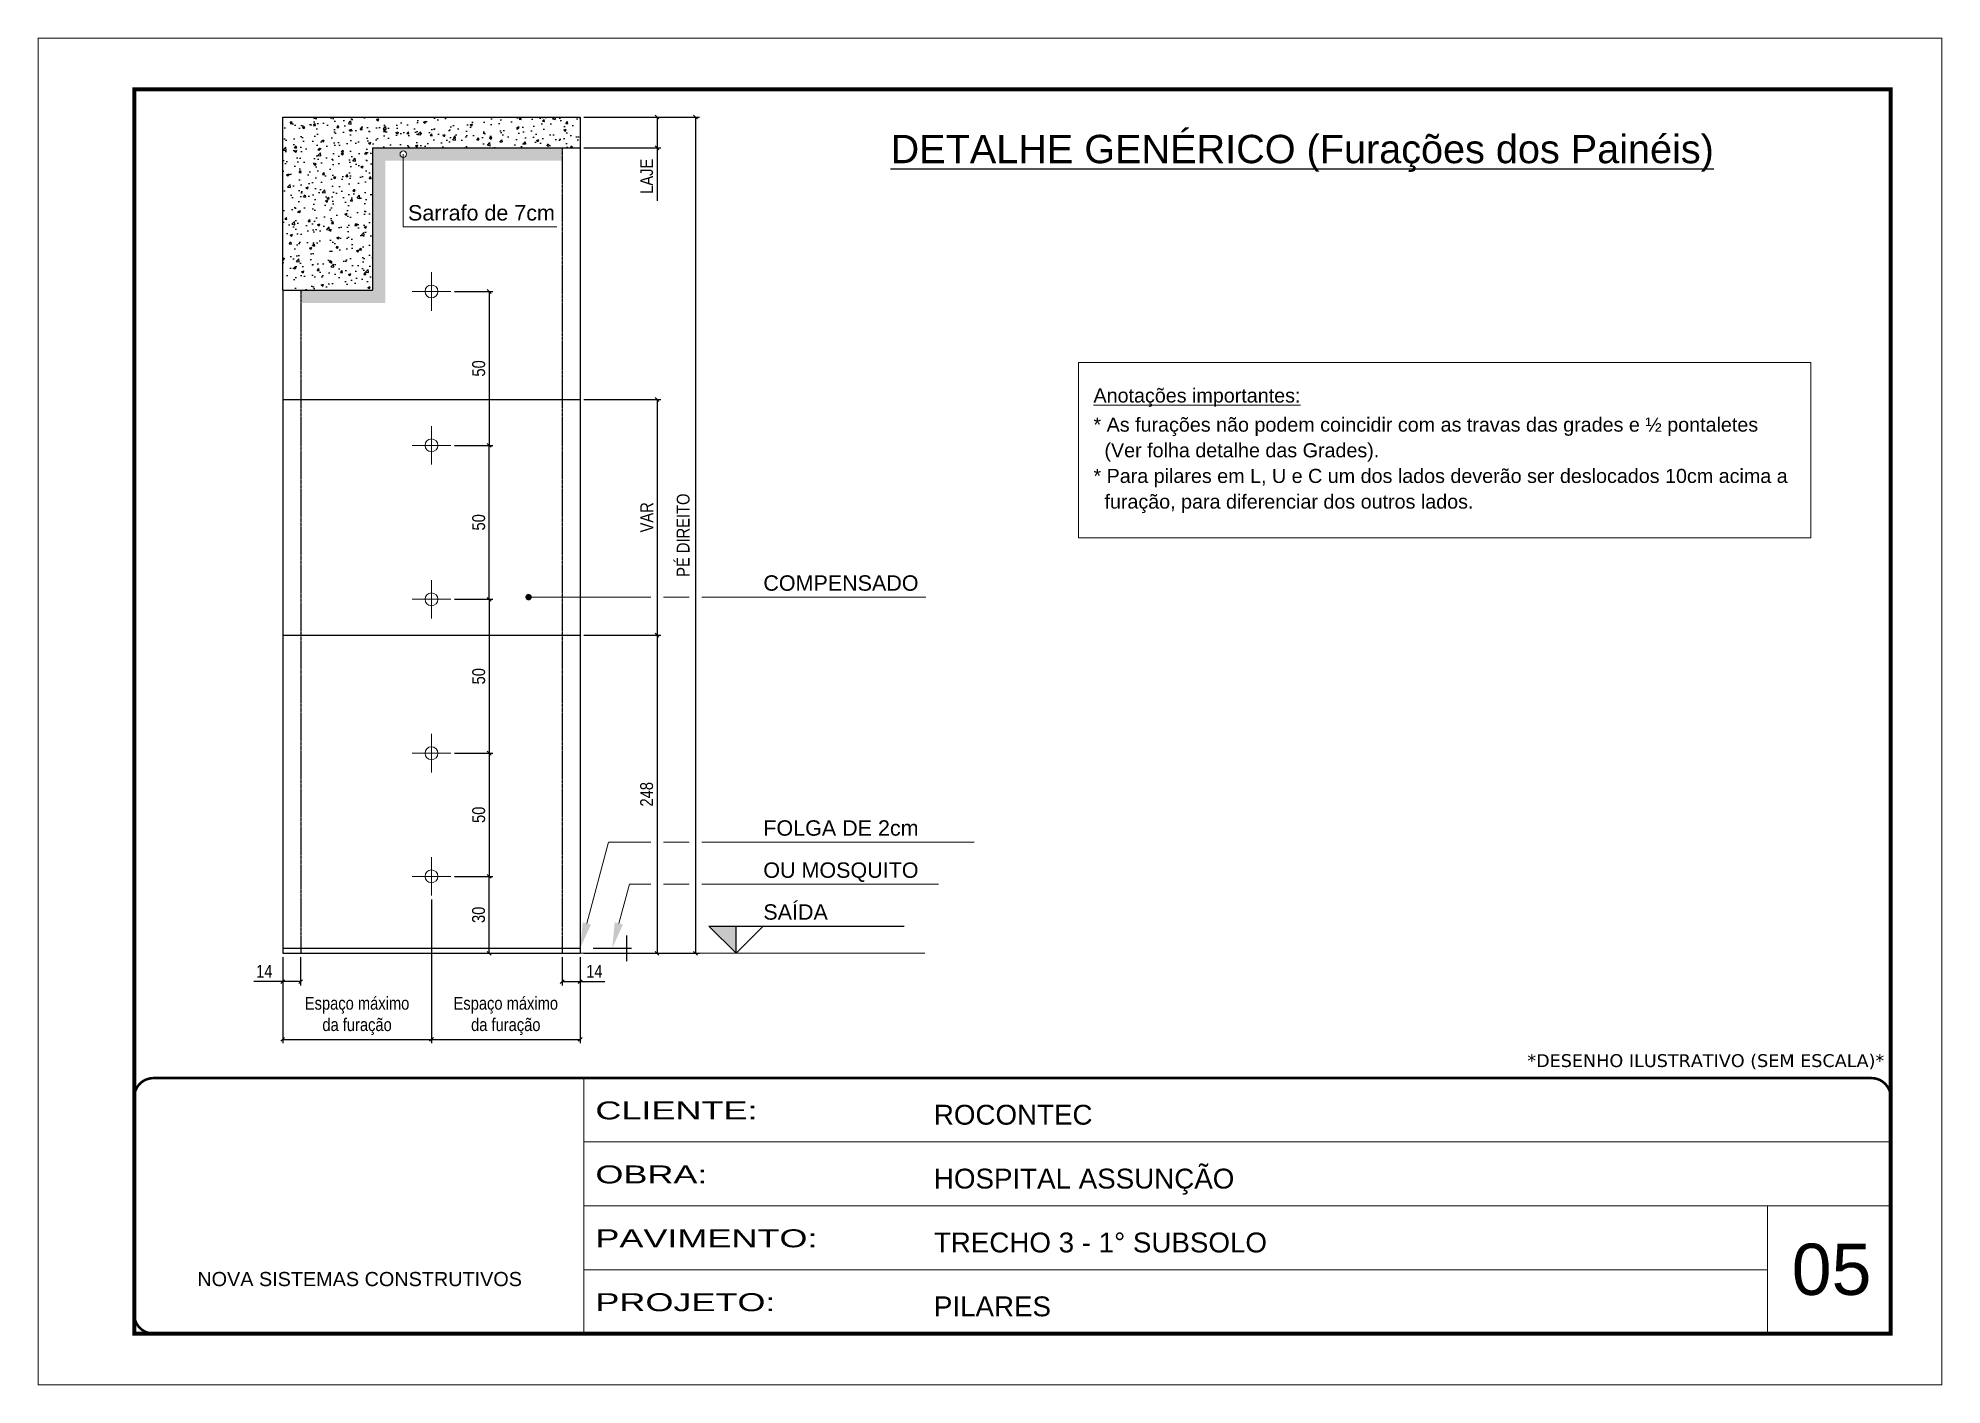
# Model space of a CAD drawing. Extents: x 2102 to 8383, y -13264 to 2718.
# Drawn here: x 2102 to 3587, y 519 to 1569 of the extents above; entities that cross this region are included whole.
import ezdxf
from ezdxf.enums import TextEntityAlignment as Align

# ---------------------------------------------------------------- set-up
doc = ezdxf.new("R2010")
doc.units = 0
for name, pattern in [('CONTINUO', [0]), ('DASHED', [0.75, 0.5, -0.25]), ('HIDDEN', [0.375, 0.25, -0.125])]:
    doc.linetypes.add(name, pattern=pattern)
for name, color, linetype, lineweight in [('CARIMBO', 255, 'Continuous', 9), ('CONCRETO', 251, 'Continuous', 25), ('Folhas', 255, 'Continuous', 9), ('Hachura', 251, 'Continuous', 9), ('SARRAFO DE PRESSAO', 251, 'DASHED', 9)]:
    doc.layers.add(name, color=color, linetype=linetype, lineweight=lineweight)
for name, color, linetype in [('COTA', 241, 'Continuous'), ('NIVEL', 7, 'Continuous'), ('Painéis', 200, 'Continuous'), ('SARR_2.2x7', 40, 'Continuous'), ('SARRAFO', 251, 'Continuous')]:
    doc.layers.add(name, color=color, linetype=linetype)
doc.styles.add('ARIAL', font='arial.ttf')
doc.styles.add('COTA TECNICA-50', font='techl___.ttf', dxfattribs={"height": 10})
doc.styles.add('stylellllll', font='verdana.ttf', dxfattribs={"height": 2})
doc.styles.add('Tecnologia', font='')
doc.styles.get('Tecnologia').set_extended_font_data('Forgotten Futurist')
doc.dimstyles.new('COTA PAINEL-50', dxfattribs={"dimtxt": 10, "dimasz": 3, "dimexe": 3, "dimexo": 3, "dimgap": 3, "dimtad": 1, "dimdec": 1, "dimzin": 12, "dimdsep": 46, "dimtxsty": 'COTA TECNICA-50', "dimblk1": 'OBLIQUE', "dimblk2": 'OBLIQUE', "dimsah": 1, "dimcen": 0.9, "dimclrd": 4, "dimclre": 4, "dimclrt": 240, "dimadec": 1, "dimazin": 3, "dimtfac": 1, "dimtdec": 1, "dimtmove": 0, "dimatfit": 3, "dimfxl": 1, "dimtolj": 1, "dimtzin": 12, "dimarcsym": 0})
pattern_1 = [(50, (-4891.949, -13639.296), (18.218467, -1.593909), [1.905, -20.955]), (355, (-4891.949, -13639.296), (-3.524283, 19.105664), [1.524, -16.764]), (100.451, (-4890.43, -13639.429), (14.69425, 17.511669), [1.619, -17.809]), (46.1842, (-4891.949, -13634.216), (27.107904, -4.204233), [2.8575, -31.4325]), (96.6356, (-4889.69, -13634.567), (23.740423, 24.742556), [2.4285, -26.7135]), (351.184, (-4891.95, -13634.216), (23.74046, 24.74251), [2.286, -25.146]), (21, (-4889.409, -13635.486), (15.161488, -10.226552), [1.905, -20.955]), (326, (-4889.409, -13635.486), (6.180203, 18.418797), [1.524, -16.764]), (71.4514, (-4888.145, -13636.338), (21.341649, 8.192286), [1.619, -17.809]), (37.5, (-4891.949, -13639.296), (0.3088603, 8.455504), [0, -16.5608, 0, -17.018, 0, -16.8275]), (7.5, (-4891.949, -13639.296), (6.6819663, 10.0180575), [0, -9.7028, 0, -16.1798, 0, -6.4135]), (327.5, (-4897.613, -13639.296), (13.5590595, -0.5728744), [0, -6.35, 0, -19.812, 0, -26.289]), (317.5, (-4900.153, -13639.296), (14.812918, 2.542649), [0, -8.255, 0, -13.1572, 0, -18.669])]

msp = doc.modelspace()

# ---------------------------------------------------------------- texts
at = {"color": 0, "linetype": 'Continuous', "ltscale": 5, "style": 'ARIAL'}
msp.add_text('%%UDETALHE GENÉRICO (Furações dos Painéis)', height=22.1184, dxfattribs=at).set_placement((3088.32, 1471.49), align=Align.CENTER)
at = {"layer": 'CARIMBO', "color": 0, "linetype": 'Continuous', "ltscale": 5, "style": 'ARIAL'}
for s, p in [('Sarrafo de 7cm', (2390.82, 1426.83)), ('COMPENSADO', (2667.98, 1138.19)), ('FOLGA DE 2cm', (2667.98, 947.21)), ('OU MOSQUITO', (2667.98, 914.37)), ('SAÍDA', (2667.98, 881.72))]:
    msp.add_text(s, height=12, dxfattribs=at).set_placement(p)
at = {"layer": 'CARIMBO', "style": 'stylellllll'}
msp.add_text('*DESENHO ILUSTRATIVO (SEM ESCALA)*', height=10, dxfattribs=at).set_placement((3542.28, 766.85), align=Align.RIGHT)
at = {"layer": 'CARIMBO', "style": 'ARIAL'}
msp.add_text('05', height=40, dxfattribs=at).set_placement((3470.14, 589.17))
msp.add_text('05', height=40, dxfattribs=at).set_placement((3470.14, 589.17))
at = {"layer": 'Folhas', "color": 7, "style": 'ARIAL'}
for s, p in [('%%UAnotações importantes:', (2925.51, 1284.93)), ('* As furações não podem coincidir com as travas das grades e ½ pontaletes', (2925.51, 1262.19)), ('  (Ver folha detalhe das Grades).', (2925.51, 1242.19)), ('* Para pilares em L, U e C um dos lados deverão ser deslocados 10cm acima a', (2925.51, 1222.19)), ('  furação, para diferenciar dos outros lados.', (2925.51, 1202.19))]:
    msp.add_text(s, height=11, dxfattribs=at).set_placement(p)

# ---------------------------------------------------------------- blocks, each defined once
blk = doc.blocks.new('_Oblique')
at = {"color": 0, "linetype": 'ByBlock', "lineweight": -2}
blk.add_line((-0.5, -0.5), (0.5, 0.5), dxfattribs=at)
blk = doc.blocks.new('*D177')
at = {"layer": 'COTA', "color": 4, "lineweight": -2, "transparency": 16777216}
for p, q in [((2528.1, 1507.5), (2588.1, 1507.5)), ((2585.1, 1507.5), (2585.1, 1483.5)), ((2528.1, 1483.5), (2588.1, 1483.5)), ((2585.1, 1483.5), (2585.1, 1442.1))]:
    blk.add_line(p, q, dxfattribs=at)
at = {"layer": 'Defpoints', "color": 0, "transparency": 16777216}
for p in [(2525.1, 1507.5), (2525.1, 1483.5), (2585.1, 1483.5)]:
    blk.add_point(p, dxfattribs=at)
at = {"layer": 'COTA', "color": 4, "lineweight": -2, "transparency": 16777216, "xscale": 3, "yscale": 3, "zscale": 3}
for p, rotation in [((2585.1, 1507.5), 90), ((2585.1, 1483.5), 270)]:
    blk.add_blockref('_Oblique', p, dxfattribs=dict(at, rotation=rotation))
at = {"layer": 'COTA', "color": 240, "transparency": 16777216, "insert": (2577, 1461.3), "char_height": 10, "attachment_point": 5, "rotation": 90, "style": 'COTA TECNICA-50'}
blk.add_mtext('\\A1;LAJE', dxfattribs=at)
blk = doc.blocks.new('*D178')
at = {"layer": 'COTA', "color": 4, "lineweight": -2, "transparency": 16777216}
for p, q in [((2528.1, 1103.5), (2588.1, 1103.5)), ((2585.1, 1103.5), (2585.1, 855.5)), ((2528.1, 855.5), (2588.1, 855.5))]:
    blk.add_line(p, q, dxfattribs=at)
at = {"layer": 'Defpoints', "color": 0, "transparency": 16777216}
for p in [(2525.1, 1103.5), (2525.1, 855.5), (2585.1, 855.5)]:
    blk.add_point(p, dxfattribs=at)
at = {"layer": 'COTA', "color": 4, "lineweight": -2, "transparency": 16777216, "xscale": 3, "yscale": 3, "zscale": 3}
for p, rotation in [((2585.1, 1103.5), 90), ((2585.1, 855.5), 270)]:
    blk.add_blockref('_Oblique', p, dxfattribs=dict(at, rotation=rotation))
at = {"layer": 'COTA', "color": 240, "transparency": 16777216, "insert": (2577, 979.5), "char_height": 10, "attachment_point": 5, "rotation": 90, "style": 'COTA TECNICA-50'}
blk.add_mtext('\\A1;248', dxfattribs=at)
blk = doc.blocks.new('*D179')
at = {"layer": 'COTA', "color": 4, "lineweight": -2, "transparency": 16777216}
for p, q in [((2528.1, 1507.5), (2618.1, 1507.5)), ((2615.1, 1507.5), (2615.1, 855.5)), ((2528.1, 855.5), (2618.1, 855.5))]:
    blk.add_line(p, q, dxfattribs=at)
at = {"layer": 'Defpoints', "color": 0, "transparency": 16777216}
for p in [(2525.1, 1507.5), (2525.1, 855.5), (2615.1, 855.5)]:
    blk.add_point(p, dxfattribs=at)
at = {"layer": 'COTA', "color": 4, "lineweight": -2, "transparency": 16777216, "xscale": 3, "yscale": 3, "zscale": 3}
for p, rotation in [((2615.1, 1507.5), 90), ((2615.1, 855.5), 270)]:
    blk.add_blockref('_Oblique', p, dxfattribs=dict(at, rotation=rotation))
at = {"layer": 'COTA', "color": 240, "transparency": 16777216, "insert": (2605.5, 1181.5), "char_height": 10, "attachment_point": 5, "rotation": 90, "style": 'COTA TECNICA-50'}
blk.add_mtext('\\A1;PÉ DIREITO', dxfattribs=at)
blk = doc.blocks.new('Furação')
at = {"color": 2}
for p, q in [((3747.47, 717.89), (3747.47, 702.89)), ((3739.97, 710.39), (3754.97, 710.39))]:
    blk.add_line(p, q, dxfattribs=at)
blk.add_circle((3747.47, 710.39), 2.5, dxfattribs=at)
blk = doc.blocks.new('*D180')
at = {"layer": 'COTA', "color": 4, "lineweight": -2, "transparency": 16777216}
for p, q in [((2409.1, 897.5), (2409.1, 785.4)), ((2293.1, 852.5), (2293.1, 785.4)), ((2293.1, 788.4), (2409.1, 788.4))]:
    blk.add_line(p, q, dxfattribs=at)
at = {"layer": 'Defpoints', "color": 0, "transparency": 16777216}
for p in [(2409.1, 900.5), (2293.1, 855.5), (2409.1, 788.4)]:
    blk.add_point(p, dxfattribs=at)
at = {"layer": 'COTA', "color": 4, "lineweight": -2, "transparency": 16777216, "xscale": 3, "yscale": 3, "zscale": 3, "rotation": 180}
blk.add_blockref('_Oblique', (2293.1, 788.4), dxfattribs=at)
at = {"layer": 'COTA', "color": 4, "lineweight": -2, "transparency": 16777216, "xscale": 3, "yscale": 3, "zscale": 3}
blk.add_blockref('_Oblique', (2409.1, 788.4), dxfattribs=at)
at = {"layer": 'COTA', "color": 240, "transparency": 16777216, "insert": (2351.1, 806.7), "char_height": 10, "attachment_point": 5, "style": 'COTA TECNICA-50'}
blk.add_mtext('\\A1;Espaço máximo\\Pda furação', dxfattribs=at)
blk = doc.blocks.new('*D181')
at = {"layer": 'COTA', "color": 4, "lineweight": -2, "transparency": 16777216}
for p, q in [((2409.1, 897.5), (2409.1, 785.4)), ((2525.1, 852.5), (2525.1, 785.4)), ((2409.1, 788.4), (2525.1, 788.4))]:
    blk.add_line(p, q, dxfattribs=at)
at = {"layer": 'Defpoints', "color": 0, "transparency": 16777216}
for p in [(2409.1, 900.5), (2525.1, 855.5), (2525.1, 788.4)]:
    blk.add_point(p, dxfattribs=at)
at = {"layer": 'COTA', "color": 4, "lineweight": -2, "transparency": 16777216, "xscale": 3, "yscale": 3, "zscale": 3, "rotation": 180}
blk.add_blockref('_Oblique', (2409.1, 788.4), dxfattribs=at)
at = {"layer": 'COTA', "color": 4, "lineweight": -2, "transparency": 16777216, "xscale": 3, "yscale": 3, "zscale": 3}
blk.add_blockref('_Oblique', (2525.1, 788.4), dxfattribs=at)
at = {"layer": 'COTA', "color": 240, "transparency": 16777216, "insert": (2467.1, 806.7), "char_height": 10, "attachment_point": 5, "style": 'COTA TECNICA-50'}
blk.add_mtext('\\A1;Espaço máximo\\Pda furação', dxfattribs=at)
blk = doc.blocks.new('*D182')
at = {"layer": 'COTA', "color": 4, "lineweight": -2, "transparency": 16777216}
for p, q in [((2293.1, 852.5), (2293.1, 830.4)), ((2307.1, 852.5), (2307.1, 830.4)), ((2293.1, 833.4), (2270.6, 833.4)), ((2307.1, 833.4), (2293.1, 833.4))]:
    blk.add_line(p, q, dxfattribs=at)
at = {"layer": 'Defpoints', "color": 0, "transparency": 16777216}
for p in [(2293.1, 855.5), (2307.1, 855.5), (2307.1, 833.4)]:
    blk.add_point(p, dxfattribs=at)
at = {"layer": 'COTA', "color": 4, "lineweight": -2, "transparency": 16777216, "xscale": 3, "yscale": 3, "zscale": 3, "rotation": 180}
blk.add_blockref('_Oblique', (2293.1, 833.4), dxfattribs=at)
at = {"layer": 'COTA', "color": 4, "lineweight": -2, "transparency": 16777216, "xscale": 3, "yscale": 3, "zscale": 3}
blk.add_blockref('_Oblique', (2307.1, 833.4), dxfattribs=at)
at = {"layer": 'COTA', "color": 240, "transparency": 16777216, "insert": (2278.7, 841.5), "char_height": 10, "attachment_point": 5, "style": 'COTA TECNICA-50'}
blk.add_mtext('\\A1;14', dxfattribs=at)
blk = doc.blocks.new('*D183')
at = {"layer": 'COTA', "color": 4, "lineweight": -2, "transparency": 16777216}
for p, q in [((2511.1, 852.5), (2511.1, 830.4)), ((2525.1, 852.5), (2525.1, 830.4)), ((2511.1, 833.4), (2525.1, 833.4)), ((2525.1, 833.4), (2544.3, 833.4))]:
    blk.add_line(p, q, dxfattribs=at)
at = {"layer": 'Defpoints', "color": 0, "transparency": 16777216}
for p in [(2511.1, 855.5), (2525.1, 855.5), (2525.1, 833.4)]:
    blk.add_point(p, dxfattribs=at)
at = {"layer": 'COTA', "color": 4, "lineweight": -2, "transparency": 16777216, "xscale": 3, "yscale": 3, "zscale": 3, "rotation": 180}
blk.add_blockref('_Oblique', (2511.1, 833.4), dxfattribs=at)
at = {"layer": 'COTA', "color": 4, "lineweight": -2, "transparency": 16777216, "xscale": 3, "yscale": 3, "zscale": 3}
blk.add_blockref('_Oblique', (2525.1, 833.4), dxfattribs=at)
at = {"layer": 'COTA', "color": 240, "transparency": 16777216, "insert": (2536.2, 841.5), "char_height": 10, "attachment_point": 5, "style": 'COTA TECNICA-50'}
blk.add_mtext('\\A1;14', dxfattribs=at)
blk = doc.blocks.new('*D184')
at = {"layer": 'COTA', "color": 4, "lineweight": -2, "transparency": 16777216}
for p, q in [((2427.1, 915.5), (2457.1, 915.5)), ((2454.1, 855.5), (2454.1, 915.5))]:
    blk.add_line(p, q, dxfattribs=at)
at = {"layer": 'Defpoints', "color": 0, "transparency": 16777216}
for p in [(2424.1, 915.5), (2454.1, 915.5), (2454.1, 855.5)]:
    blk.add_point(p, dxfattribs=at)
at = {"layer": 'COTA', "color": 4, "lineweight": -2, "transparency": 16777216, "xscale": 3, "yscale": 3, "zscale": 3}
for p, rotation in [((2454.1, 915.5), 90), ((2454.1, 855.5), 270)]:
    blk.add_blockref('_Oblique', p, dxfattribs=dict(at, rotation=rotation))
at = {"layer": 'COTA', "color": 240, "transparency": 16777216, "insert": (2445.9, 885.5), "char_height": 10, "attachment_point": 5, "rotation": 90, "style": 'COTA TECNICA-50'}
blk.add_mtext('\\A1;30', dxfattribs=at)
blk = doc.blocks.new('*D185')
at = {"layer": 'COTA', "color": 4, "lineweight": -2, "transparency": 16777216}
for p, q in [((2427.1, 1011.5), (2457.1, 1011.5)), ((2454.1, 1011.5), (2454.1, 915.5)), ((2427.1, 915.5), (2457.1, 915.5))]:
    blk.add_line(p, q, dxfattribs=at)
at = {"layer": 'Defpoints', "color": 0, "transparency": 16777216}
for p in [(2424.1, 1011.5), (2424.1, 915.5), (2454.1, 915.5)]:
    blk.add_point(p, dxfattribs=at)
at = {"layer": 'COTA', "color": 4, "lineweight": -2, "transparency": 16777216, "xscale": 3, "yscale": 3, "zscale": 3}
for p, rotation in [((2454.1, 1011.5), 90), ((2454.1, 915.5), 270)]:
    blk.add_blockref('_Oblique', p, dxfattribs=dict(at, rotation=rotation))
at = {"layer": 'COTA', "color": 240, "transparency": 16777216, "insert": (2446, 963.5), "char_height": 10, "attachment_point": 5, "rotation": 90, "style": 'COTA TECNICA-50'}
blk.add_mtext('\\A1;50', dxfattribs=at)
blk = doc.blocks.new('*D186')
at = {"layer": 'COTA', "color": 4, "lineweight": -2, "transparency": 16777216}
for p, q in [((2427.1, 1131.5), (2457.1, 1131.5)), ((2454.1, 1131.5), (2454.1, 1011.5)), ((2427.1, 1011.5), (2457.1, 1011.5))]:
    blk.add_line(p, q, dxfattribs=at)
at = {"layer": 'Defpoints', "color": 0, "transparency": 16777216}
for p in [(2424.1, 1131.5), (2424.1, 1011.5), (2454.1, 1011.5)]:
    blk.add_point(p, dxfattribs=at)
at = {"layer": 'COTA', "color": 4, "lineweight": -2, "transparency": 16777216, "xscale": 3, "yscale": 3, "zscale": 3}
for p, rotation in [((2454.1, 1131.5), 90), ((2454.1, 1011.5), 270)]:
    blk.add_blockref('_Oblique', p, dxfattribs=dict(at, rotation=rotation))
at = {"layer": 'COTA', "color": 240, "transparency": 16777216, "insert": (2446, 1071.5), "char_height": 10, "attachment_point": 5, "rotation": 90, "style": 'COTA TECNICA-50'}
blk.add_mtext('\\A1;50', dxfattribs=at)
blk = doc.blocks.new('*D187')
at = {"layer": 'COTA', "color": 4, "lineweight": -2, "transparency": 16777216}
for p, q in [((2427.1, 1251.5), (2457.1, 1251.5)), ((2454.1, 1131.5), (2454.1, 1251.5)), ((2427.1, 1131.5), (2457.1, 1131.5))]:
    blk.add_line(p, q, dxfattribs=at)
at = {"layer": 'Defpoints', "color": 0, "transparency": 16777216}
for p in [(2424.1, 1251.5), (2454.1, 1251.5), (2424.1, 1131.5)]:
    blk.add_point(p, dxfattribs=at)
at = {"layer": 'COTA', "color": 4, "lineweight": -2, "transparency": 16777216, "xscale": 3, "yscale": 3, "zscale": 3}
for p, rotation in [((2454.1, 1251.5), 90), ((2454.1, 1131.5), 270)]:
    blk.add_blockref('_Oblique', p, dxfattribs=dict(at, rotation=rotation))
at = {"layer": 'COTA', "color": 240, "transparency": 16777216, "insert": (2446, 1191.5), "char_height": 10, "attachment_point": 5, "rotation": 90, "style": 'COTA TECNICA-50'}
blk.add_mtext('\\A1;50', dxfattribs=at)
blk = doc.blocks.new('*D188')
at = {"layer": 'COTA', "color": 4, "lineweight": -2, "transparency": 16777216}
for p, q in [((2427.1, 1371.5), (2457.1, 1371.5)), ((2454.1, 1371.5), (2454.1, 1251.5)), ((2427.1, 1251.5), (2457.1, 1251.5))]:
    blk.add_line(p, q, dxfattribs=at)
at = {"layer": 'Defpoints', "color": 0, "transparency": 16777216}
for p in [(2424.1, 1371.5), (2424.1, 1251.5), (2454.1, 1251.5)]:
    blk.add_point(p, dxfattribs=at)
at = {"layer": 'COTA', "color": 4, "lineweight": -2, "transparency": 16777216, "xscale": 3, "yscale": 3, "zscale": 3}
for p, rotation in [((2454.1, 1371.5), 90), ((2454.1, 1251.5), 270)]:
    blk.add_blockref('_Oblique', p, dxfattribs=dict(at, rotation=rotation))
at = {"layer": 'COTA', "color": 240, "transparency": 16777216, "insert": (2446, 1311.5), "char_height": 10, "attachment_point": 5, "rotation": 90, "style": 'COTA TECNICA-50'}
blk.add_mtext('\\A1;50', dxfattribs=at)
blk = doc.blocks.new('_Dot')
at = {"color": 0, "linetype": 'ByBlock', "lineweight": -2}
blk.add_line((-0.5, 0), (-1, 0), dxfattribs=at)
at = {"color": 0, "linetype": 'ByBlock', "const_width": 0.5}
blk.add_lwpolyline([(-0.25, 0, 1), (0.25, 0, 1)], format="xyb", close=True, dxfattribs=at)
blk = doc.blocks.new('*D189')
at = {"layer": 'COTA', "color": 4, "lineweight": -2, "transparency": 16777216}
for p, q in [((2528.1, 1287.2), (2588.1, 1287.2)), ((2585.1, 1287.2), (2585.1, 1103.5)), ((2528.1, 1103.5), (2588.1, 1103.5))]:
    blk.add_line(p, q, dxfattribs=at)
at = {"layer": 'Defpoints', "color": 0, "transparency": 16777216}
for p in [(2525.1, 1287.2), (2525.1, 1103.5), (2585.1, 1103.5)]:
    blk.add_point(p, dxfattribs=at)
at = {"layer": 'COTA', "color": 4, "lineweight": -2, "transparency": 16777216, "xscale": 3, "yscale": 3, "zscale": 3}
for p, rotation in [((2585.1, 1287.2), 90), ((2585.1, 1103.5), 270)]:
    blk.add_blockref('_Oblique', p, dxfattribs=dict(at, rotation=rotation))
at = {"layer": 'COTA', "color": 240, "transparency": 16777216, "insert": (2577.1, 1195.4), "char_height": 10, "attachment_point": 5, "rotation": 90, "style": 'COTA TECNICA-50'}
blk.add_mtext('\\A1;VAR', dxfattribs=at)
blk = doc.blocks.new('9999999999')
at = {"color": 30, "linetype": 'CONTINUO'}
for p, q in [((98564.6, 34230.2), (98564.6, 34429.4)), ((98564.6, 34379.6), (99584, 34379.6)), ((98564.6, 34329.8), (99488, 34329.8)), ((99584, 34329.8), (99488, 34329.8)), ((99488, 34329.8), (99488, 34230.2)), ((98564.6, 34280), (99488, 34280))]:
    blk.add_line(p, q, dxfattribs=at)
at = {"color": 30, "linetype": 'CONTINUO', "const_width": 2}
blk.add_lwpolyline([(99584, 34230.2), (99584, 34414.4, 0.414214), (99569, 34429.4), (98229, 34429.4, 0.414214), (98214, 34414.4), (98214, 34245.2, 0.414214), (98229, 34230.2), (99584, 34230.2)], format="xyb", dxfattribs=at)
at = {"layer": 'Folhas'}
blk.add_lwpolyline([(98139, 34190.2), (99624, 34190.2), (99624, 35240.2), (98139, 35240.2)], close=True, dxfattribs=at)
at = {"layer": 'Folhas', "color": 30, "const_width": 3}
blk.add_lwpolyline([(98214, 34230.2), (99584, 34230.2), (99584, 35200.2), (98214, 35200.2)], close=True, dxfattribs=at)
at = {"color": 7, "linetype": 'Continuous', "ltscale": 5, "style": 'ARIAL'}
for s, height, p in [('ROCONTEC', 15.48, (98837.7, 34393.1)), ('HOSPITAL ASSUNÇÃO', 15.483, (98837.7, 34343.3)), ('TRECHO 3 - 1° SUBSOLO', 15.483, (98837.7, 34293.5)), ('NOVA SISTEMAS CONSTRUTIVOS', 11.059, (98263.2, 34267.2)), ('PILARES', 15.48, (98837.7, 34243.7))]:
    blk.add_text(s, height=height, dxfattribs=at).set_placement(p)
at = {"layer": 'Folhas', "color": 7, "style": 'Tecnologia', "width": 1.5}
for s, p in [('CLIENTE:', (98573.7, 34397.2)), ('OBRA:', (98573.7, 34347.3)), ('PAVIMENTO:', (98573.7, 34297.5)), ('PROJETO:', (98573.7, 34247.7))]:
    blk.add_text(s, height=14, dxfattribs=at).set_placement(p)

# ---------------------------------------------------------------- dimensions: what is measured, and where the dimension line sits
at = {"layer": 'COTA'}
for base, p1, p2, text, picture, middle in [((2585.14, 1483.51), (2525.14, 1507.51), (2525.14, 1483.51), 'LAJE', '*D177', (2585.14, 1461.28)), ((2585.14, 1103.51), (2525.14, 1287.22), (2525.14, 1103.51), 'VAR', '*D189', (2585.14, 1195.36))]:
    dim = msp.add_linear_dim(base=base, p1=p1, p2=p2, angle=90, text=text, dimstyle='COTA PAINEL-50', dxfattribs=at)
    dim.commit()
    dim.dimension.update_dxf_attribs({"geometry": picture, "text_midpoint": middle, "dimtype": 160})
for base, p1, p2, text, picture, middle in [((2615.14, 855.51), (2525.14, 1507.51), (2525.14, 855.51), 'PÉ DIREITO', '*D179', (2605.46, 1181.51)), ((2454.14, 1251.51), (2424.14, 1371.51), (2424.14, 1251.51), '50', '*D188', (2446.03, 1311.51)), ((2454.14, 1251.51), (2424.14, 1131.51), (2424.14, 1251.51), '50', '*D187', (2446.03, 1191.51)), ((2454.14, 1011.51), (2424.14, 1131.51), (2424.14, 1011.51), '50', '*D186', (2446.03, 1071.51)), ((2454.14, 915.51), (2424.14, 1011.51), (2424.14, 915.51), '50', '*D185', (2446.03, 963.51)), ((2454.14, 915.51), (2454.14, 855.51), (2424.14, 915.51), '30', '*D184', (2445.92, 885.51))]:
    dim = msp.add_linear_dim(base=base, p1=p1, p2=p2, angle=90, text=text, dimstyle='COTA PAINEL-50', dxfattribs=at)
    dim.commit()
    dim.dimension.update_dxf_attribs({"geometry": picture, "text_midpoint": middle})
dim = msp.add_linear_dim(base=(2585.14, 855.51), p1=(2525.14, 1103.51), p2=(2525.14, 855.51), angle=90, dimstyle='COTA PAINEL-50', dxfattribs=at)
dim.commit()
dim.dimension.update_dxf_attribs({"geometry": '*D178', "text_midpoint": (2577.04, 979.51)})
for base, p1, p2, picture, middle in [((2409.14, 788.38), (2293.14, 855.51), (2409.14, 900.51), '*D180', (2351.14, 788.38)), ((2525.14, 788.38), (2409.14, 900.51), (2525.14, 855.51), '*D181', (2467.14, 788.38))]:
    dim = msp.add_linear_dim(base=base, p1=p1, p2=p2, text='Espaço máximo\\Pda furação', dimstyle='COTA PAINEL-50', dxfattribs=at)
    dim.commit()
    dim.dimension.update_dxf_attribs({"geometry": picture, "text_midpoint": middle, "dimtype": 160})
dim = msp.add_linear_dim(base=(2307.14, 833.38), p1=(2293.14, 855.51), p2=(2307.14, 855.51), dimstyle='COTA PAINEL-50', dxfattribs=at)
dim.commit()
dim.dimension.update_dxf_attribs({"geometry": '*D182', "text_midpoint": (2278.69, 833.38), "dimtype": 160})
dim = msp.add_linear_dim(base=(2525.14, 833.38), p1=(2511.14, 855.51), p2=(2525.14, 855.51), dimstyle='COTA PAINEL-50', dxfattribs=at)
dim.commit()
dim.dimension.update_dxf_attribs({"geometry": '*D183', "text_midpoint": (2536.2, 841.45)})

# ---------------------------------------------------------------- hatches: boundary and pattern name
at = {"layer": 'CONCRETO'}
h = msp.add_hatch(dxfattribs=at)
h.set_pattern_fill('AR-CONC', color=256, scale=0.1, style=0)
h.set_pattern_definition(pattern_1)
h.paths.add_polyline_path([(2363.14, 1483.51), (2442.14, 1483.51), (2442.14, 1507.51), (2293.14, 1507.51), (2293.14, 1372.51), (2363.14, 1372.51)])
h = msp.add_hatch(dxfattribs=at)
h.set_pattern_fill('AR-CONC', color=256, scale=0.1, style=0)
h.set_pattern_definition(pattern_1)
h.paths.add_polyline_path([(2442.14, 1507.51), (2442.14, 1483.51), (2525.14, 1483.51), (2525.14, 1507.51)])
at = {"layer": 'NIVEL'}
msp.add_hatch(color=256, dxfattribs=at).paths.add_polyline_path([(2625.55, 876.72), (2646.77, 855.51), (2646.77, 876.72)])
at = {"layer": 'SARRAFO'}
msp.add_hatch(color=256, dxfattribs=at).paths.add_polyline_path([(2363.14, 1372.51), (2307.14, 1372.51), (2307.14, 1362.51), (2373.14, 1362.51), (2373.14, 1473.51), (2387.14, 1473.51), (2387.14, 1476.01, -0.4142136), (2384.64, 1478.51, -1), (2389.64, 1478.51, -0.4142136), (2387.14, 1476.01), (2387.14, 1473.51), (2511.14, 1473.51), (2511.14, 1483.51), (2363.14, 1483.51)])

# ---------------------------------------------------------------- linework, layer by layer
for p, q in [((2561.14, 869.51), (2561.14, 849.51)), ((2535.14, 859.51), (2565.14, 859.51))]:
    msp.add_line(p, q)
at = {"layer": 'CONCRETO'}
for p, q in [((2293.14, 1507.51), (2525.14, 1507.51)), ((2293.14, 1372.51), (2293.14, 1507.51)), ((2525.14, 1507.51), (2525.14, 1483.51))]:
    msp.add_line(p, q, dxfattribs=at)
at = {"layer": 'Folhas', "color": 30}
msp.add_lwpolyline([(2913.76, 1316.05), (3484.97, 1316.05), (3484.97, 1179.55), (2913.76, 1179.55)], close=True, dxfattribs=at)
at = {"layer": 'Hachura'}
for p, q in [((2387.14, 1478.51), (2387.14, 1421.83)), ((2387.14, 1421.83), (2506.82, 1421.83)), ((2489.89, 1133.19), (2580.14, 1133.19)), ((2590.14, 1133.19), (2610.14, 1133.19)), ((2620.14, 1133.19), (2794.61, 1133.19)), ((2530.31, 878.83), (2547.3, 942.21)), ((2547.3, 942.21), (2580.14, 942.21)), ((2590.14, 942.21), (2610.14, 942.21)), ((2620.14, 942.21), (2832.52, 942.21)), ((2555.31, 878.83), (2563.5, 909.37)), ((2563.5, 909.37), (2580.14, 909.37)), ((2590.14, 909.37), (2610.14, 909.37)), ((2620.14, 909.37), (2804.52, 909.37))]:
    msp.add_line(p, q, dxfattribs=at)
at = {"layer": 'Hachura', "ltscale": 0.5}
msp.add_lwpolyline([(2525.14, 855.51), (2793.95, 855.51)], dxfattribs=at)
at = {"layer": 'Hachura'}
msp.add_circle((2387.14, 1478.51), 2.5, dxfattribs=at)
for points in [[(2533.53, 877.96), (2525.14, 859.51), (2527.09, 879.69)], [(2558.53, 877.96), (2550.14, 859.51), (2552.09, 879.69)]]:
    msp.add_solid(points, dxfattribs=at)
at = {"layer": 'NIVEL'}
for p, q in [((2646.77, 855.51), (2625.55, 876.72)), ((2625.55, 876.72), (2777.76, 876.72)), ((2646.77, 855.51), (2667.98, 876.72)), ((2646.77, 855.51), (2646.77, 876.72))]:
    msp.add_line(p, q, dxfattribs=at)
at = {"layer": 'Painéis'}
for p, q in [((2363.14, 1483.51), (2525.14, 1483.51)), ((2363.14, 1483.51), (2363.14, 1372.51)), ((2525.14, 1483.51), (2525.14, 855.51)), ((2293.14, 1372.51), (2363.14, 1372.51)), ((2293.14, 1372.51), (2293.14, 855.51)), ((2293.14, 1287.22), (2525.14, 1287.22)), ((2293.14, 1103.51), (2525.14, 1103.51)), ((2293.14, 859.51), (2525.14, 859.51)), ((2293.14, 855.51), (2525.14, 855.51))]:
    msp.add_line(p, q, dxfattribs=at)
at = {"layer": 'SARR_2.2x7', "linetype": 'HIDDEN'}
for p, q in [((2511.14, 1483.51), (2511.14, 855.51)), ((2307.14, 1372.51), (2307.14, 855.51))]:
    msp.add_line(p, q, dxfattribs=at)

# ---------------------------------------------------------------- block references
at = {"layer": 'CARIMBO', "xscale": 2, "yscale": 2, "zscale": 2}
for p in [(-5085.81, -49.28), (-5085.81, -169.28), (-5085.81, -289.28), (-5085.81, -409.28), (-5085.81, -505.28)]:
    msp.add_blockref('Furação', p, dxfattribs=at)
at = {"layer": 'Hachura', "xscale": 5, "yscale": 5, "zscale": 5, "rotation": 180}
msp.add_blockref('_Dot', (2484.89, 1133.19), dxfattribs=at)
at = {"layer": 'SARRAFO DE PRESSAO', "color": 6, "linetype": 'ByBlock'}
msp.add_blockref('9999999999', (-96036.69, -33671.18), dxfattribs=at)

msp.set_redraw_order([(e.dxf.handle, doc.entitydb.next_handle()) for e in msp.query("TEXT MTEXT ATTDEF DIMENSION ARC_DIMENSION")])  # texts and dimensions are drawn at this point

doc.saveas('drawing.dxf')
